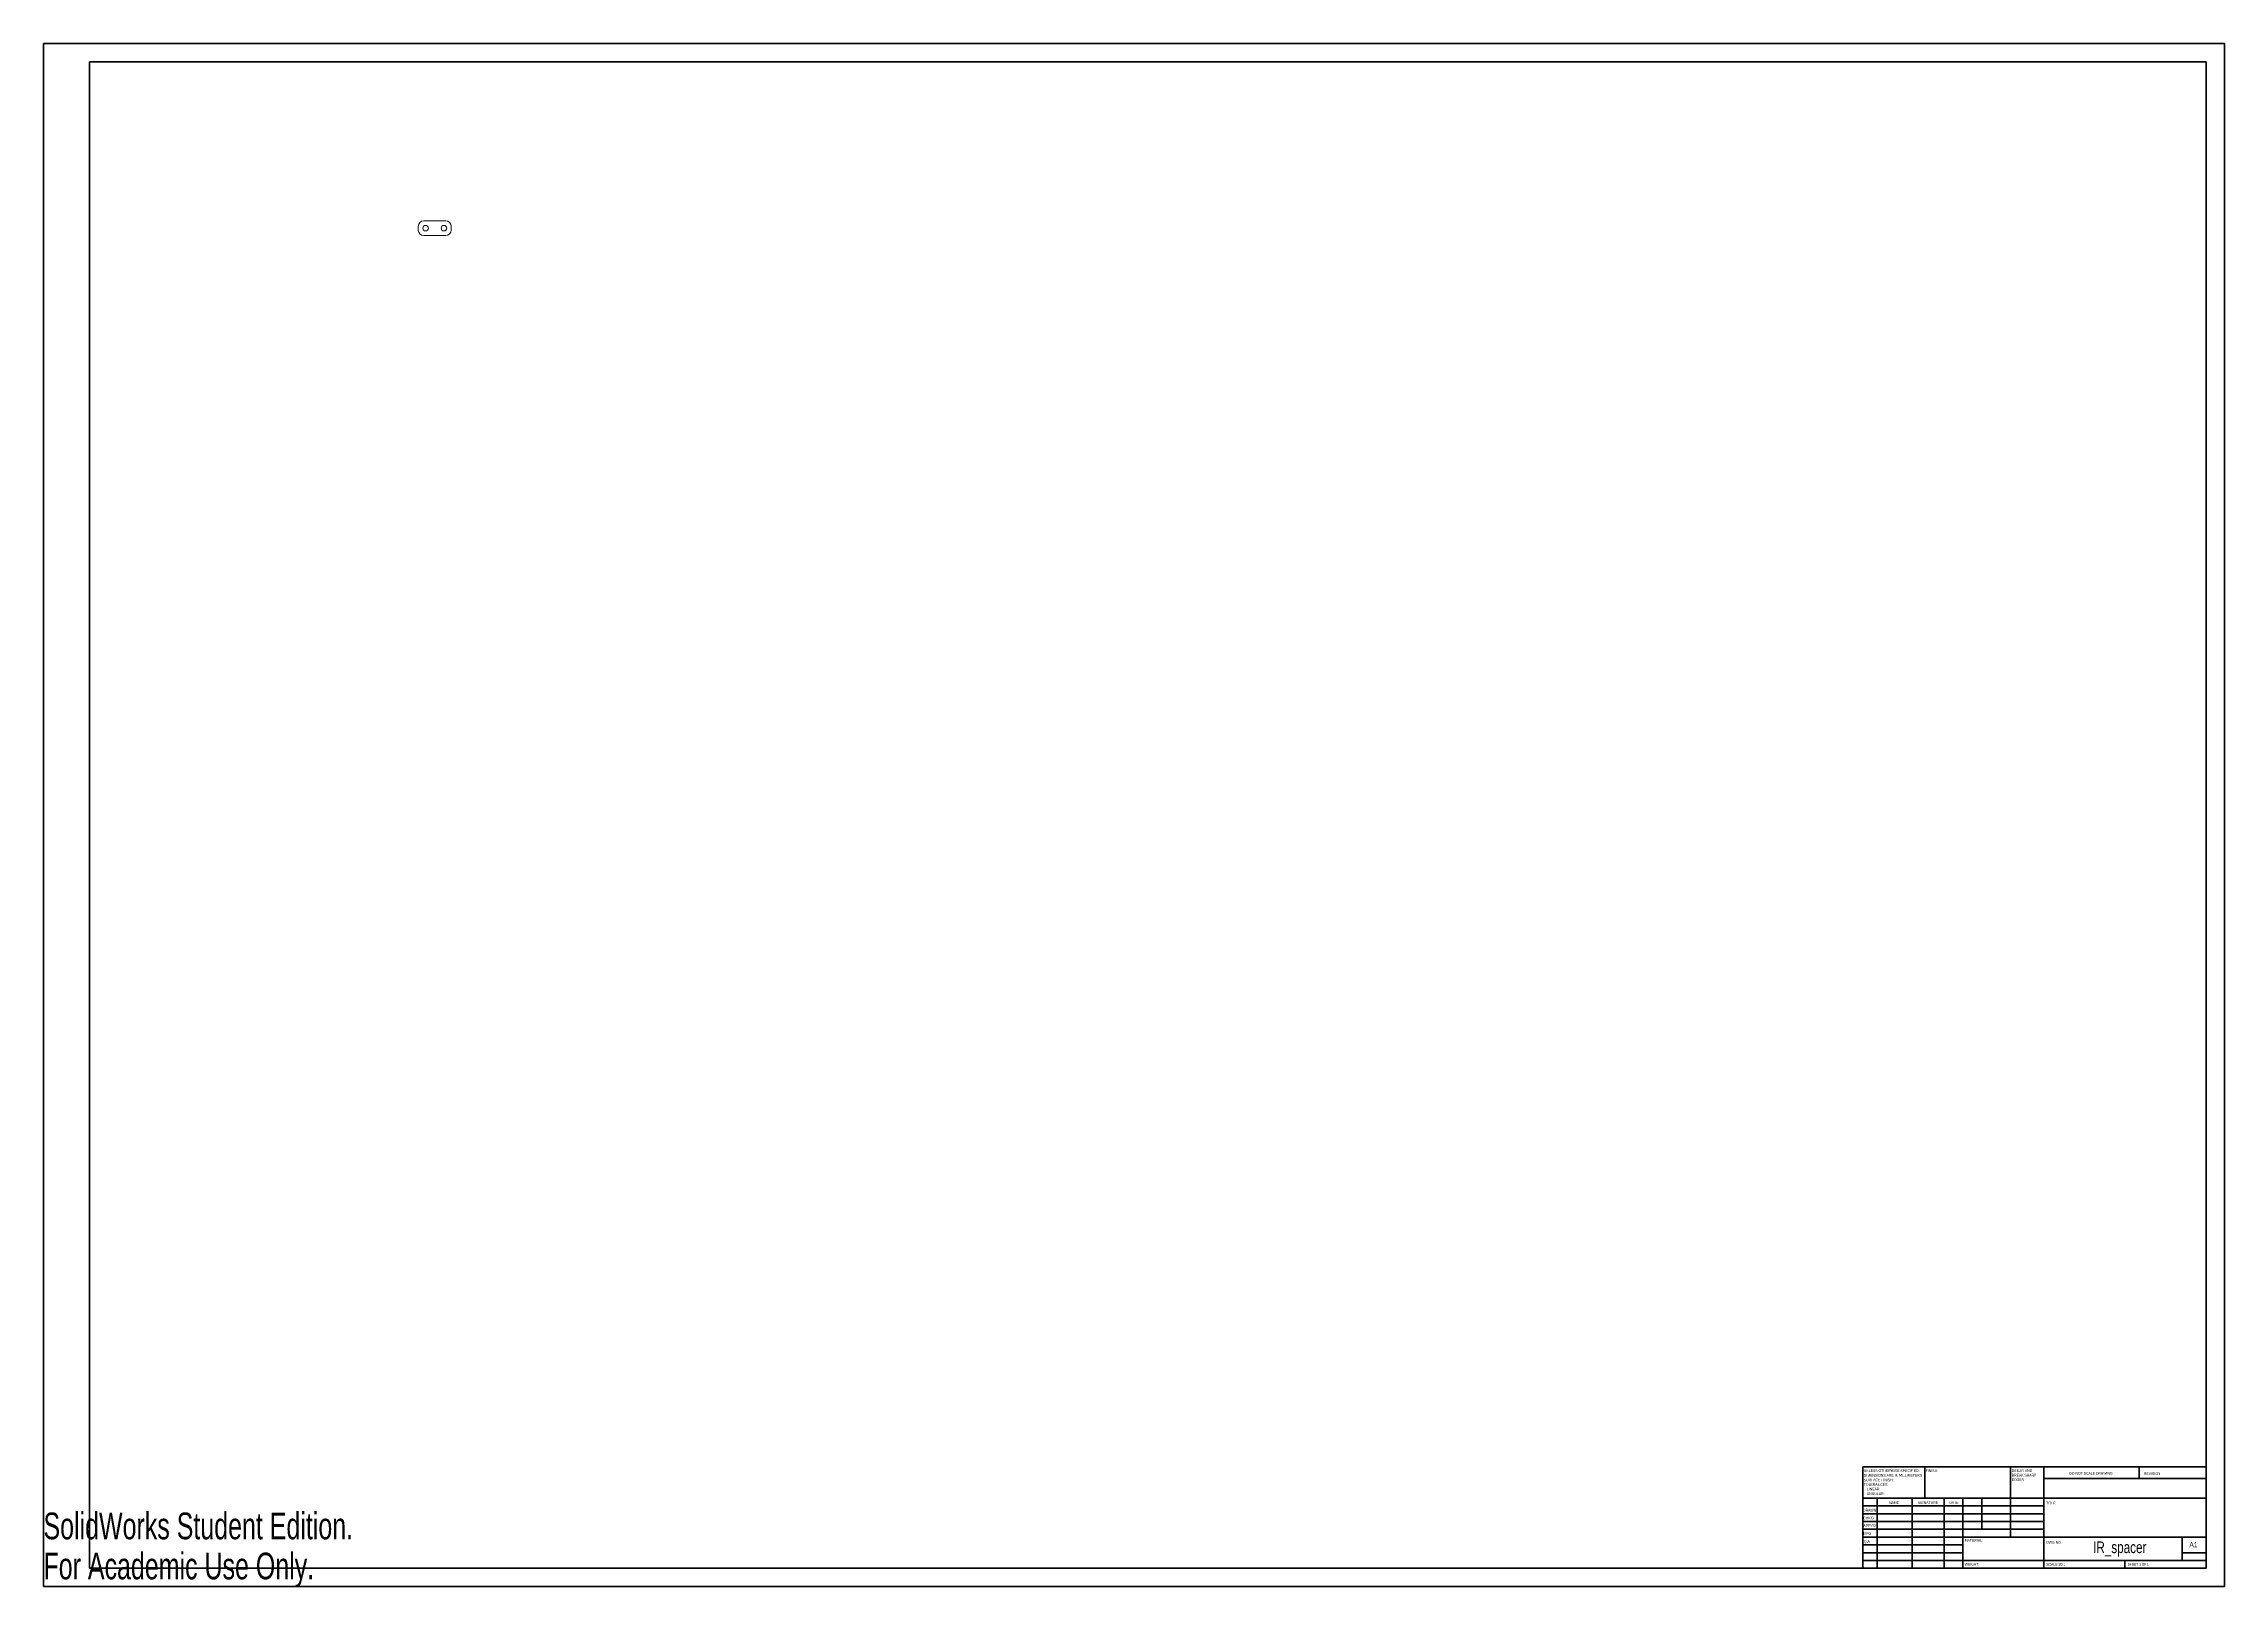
# Model space of a CAD drawing. Header units: millimetres. Extents: x 0 to 59.5, y 0 to 42.1.
import ezdxf

# ---------------------------------------------------------------- set-up
doc = ezdxf.new("R2010")
doc.units = ezdxf.units.MM
doc.header["$LTSCALE"] = 0.05
doc.styles.add('SLDTEXTSTYLE0', font='TXT', dxfattribs={"width": 0.75})
doc.styles.add('SLDTEXTSTYLE1', font='TXT', dxfattribs={"width": 0.6875})
doc.styles.add('SLDTEXTSTYLE2', font='TXT', dxfattribs={"width": 0.7})

# ---------------------------------------------------------------- blocks, each defined once
blk = doc.blocks.new('SW_NOTE_0')
at = {"color": 0, "linetype": 'Continuous', "lineweight": 0, "char_height": 0.075, "attachment_point": 1, "style": 'SLDTEXTSTYLE0'}
for s, insert in [('DEBUR AND', (0, 0.097)), ('BREAK SHARP', (0, -0.028)), ('EDGES', (0, -0.153))]:
    blk.add_mtext(s, dxfattribs=dict(at, insert=insert))
blk = doc.blocks.new('SW_NOTE_1')
at = {"color": 0, "linetype": 'Continuous', "lineweight": 0, "char_height": 0.075, "attachment_point": 1, "style": 'SLDTEXTSTYLE0'}
for s, insert in [('UNLESS OTHERWISE SPECIFIED:', (0, 0.097)), ('TOLERANCES:', (0, -0.278)), ('SURFACE FINISH:', (0, -0.153)), ('DIMENSIONS ARE IN MILLIMETERS', (0, -0.028)), ('ANGULAR:', (0.084, -0.528)), ('LINEAR:', (0.084, -0.403))]:
    blk.add_mtext(s, dxfattribs=dict(at, insert=insert))

msp = doc.modelspace()

# ---------------------------------------------------------------- linework, layer by layer
at = {"color": 7, "linetype": 'Continuous', "lineweight": 40}
for p, q in [((0.004, 0.011), (0.004, 42.061)), ((0.004, 42.061), (59.454, 42.061)), ((59.454, 0.011), (59.454, 42.061)), ((1.254, 0.511), (1.254, 41.561)), ((1.254, 41.561), (58.954, 41.561)), ((58.954, 0.511), (58.954, 41.561)), ((49.594, 3.273), (58.954, 3.273)), ((49.594, 3.273), (49.594, 0.511)), ((51.284, 2.423), (51.284, 3.273)), ((53.624, 3.273), (53.624, 1.361)), ((54.534, 3.273), (54.534, 0.511)), ((57.134, 2.954), (57.134, 3.273)), ((58.954, 3.273), (58.954, 0.511)), ((58.954, 2.423), (49.594, 2.423)), ((49.984, 2.423), (49.984, 0.511)), ((50.943, 2.423), (50.943, 0.511)), ((51.814, 2.423), (51.814, 0.511)), ((52.324, 0.511), (52.324, 2.423)), ((52.844, 1.573), (52.844, 2.423)), ((58.954, 2.954), (54.534, 2.954)), ((54.534, 2.211), (49.594, 2.211)), ((54.534, 1.998), (49.594, 1.998)), ((54.534, 1.786), (49.594, 1.786)), ((54.534, 1.573), (49.594, 1.573)), ((52.324, 1.361), (49.594, 1.361)), ((52.324, 1.361), (58.954, 1.361)), ((58.304, 0.723), (58.304, 1.361)), ((52.324, 1.148), (49.594, 1.148)), ((52.324, 0.936), (49.594, 0.936)), ((49.594, 0.723), (58.954, 0.723)), ((56.744, 0.511), (56.744, 0.723)), ((58.954, 0.936), (58.304, 0.936)), ((0.004, 0.011), (59.454, 0.011)), ((1.254, 0.511), (58.954, 0.511))]:
    msp.add_line(p, q, dxfattribs=at)
at = {"color": 7, "linetype": 'Continuous', "lineweight": 15}
for p, q in [((10.217, 37.081), (10.217, 36.981)), ((10.967, 37.231), (10.367, 37.231)), ((11.117, 36.981), (11.117, 37.081)), ((10.367, 36.831), (10.967, 36.831))]:
    msp.add_line(p, q, dxfattribs=at)
for centre in [(10.417, 37.031), (10.917, 37.031)]:
    msp.add_circle(centre, 0.075, dxfattribs=at)
for centre, start, end in [((10.367, 37.081), 90, 180), ((10.367, 36.981), 180, 270), ((10.967, 37.081), 0, 90), ((10.967, 36.981), 270, 0)]:
    msp.add_arc(centre, 0.15, start, end, dxfattribs=at)

# ---------------------------------------------------------------- block references
at = {"color": 7, "linetype": 'Continuous', "lineweight": 0}
for name, p in [('SW_NOTE_1', (49.624, 3.11)), ('SW_NOTE_0', (53.659, 3.114))]:
    msp.add_blockref(name, p, dxfattribs=at)

# ---------------------------------------------------------------- texts
for s, insert, char_height, attachment_point, style in [('FINISH:', (51.313, 3.207), 0.075, 1, 'SLDTEXTSTYLE0'), ('DO NOT SCALE DRAWING', (55.225, 3.137), 0.075, 1, 'SLDTEXTSTYLE0'), ('REVISION', (57.26, 3.127), 0.075, 1, 'SLDTEXTSTYLE0'), ('DRAWN', (49.605, 2.132), 0.075, 1, 'SLDTEXTSTYLE0'), ("CHK'D", (49.614, 1.918), 0.075, 1, 'SLDTEXTSTYLE0'), ('NAME', (50.31, 2.336), 0.075, 1, 'SLDTEXTSTYLE0'), ('SIGNATURE', (51.096, 2.339), 0.075, 1, 'SLDTEXTSTYLE0'), ('DATE', (51.955, 2.34), 0.075, 1, 'SLDTEXTSTYLE0'), ('TITLE:', (54.592, 2.325), 0.075, 1, 'SLDTEXTSTYLE0'), ("APPV'D", (49.614, 1.714), 0.075, 1, 'SLDTEXTSTYLE0'), ('MFG', (49.617, 1.497), 0.075, 1, 'SLDTEXTSTYLE0'), ('Q.A', (49.627, 1.278), 0.075, 1, 'SLDTEXTSTYLE0'), ('MATERIAL:', (52.376, 1.31), 0.075, 1, 'SLDTEXTSTYLE0'), ('DWG NO.', (54.598, 1.254), 0.075, 1, 'SLDTEXTSTYLE0'), ('IR_spacer', (56.602, 1.242), 0.3175, 2, 'SLDTEXTSTYLE0'), ('A1', (58.5, 1.226), 0.1455, 1, 'SLDTEXTSTYLE0'), ('WEIGHT:', (52.375, 0.658), 0.0749, 1, 'SLDTEXTSTYLE0'), ('SCALE:20:1', (54.598, 0.656), 0.075, 1, 'SLDTEXTSTYLE0'), ('SHEET 1 OF 1', (56.818, 0.656), 0.075, 1, 'SLDTEXTSTYLE1')]:
    msp.add_mtext(s, dxfattribs=dict(at, insert=insert, char_height=char_height, attachment_point=attachment_point, style=style))
at = {"color": 7, "linetype": 'Continuous', "char_height": 0.72747, "attachment_point": 1, "style": 'SLDTEXTSTYLE2'}
for s, insert in [('SolidWorks Student Edition.', (0, 2.029)), ('For Academic Use Only.', (0, 0.938))]:
    msp.add_mtext(s, dxfattribs=dict(at, insert=insert))

doc.saveas('drawing.dxf')
